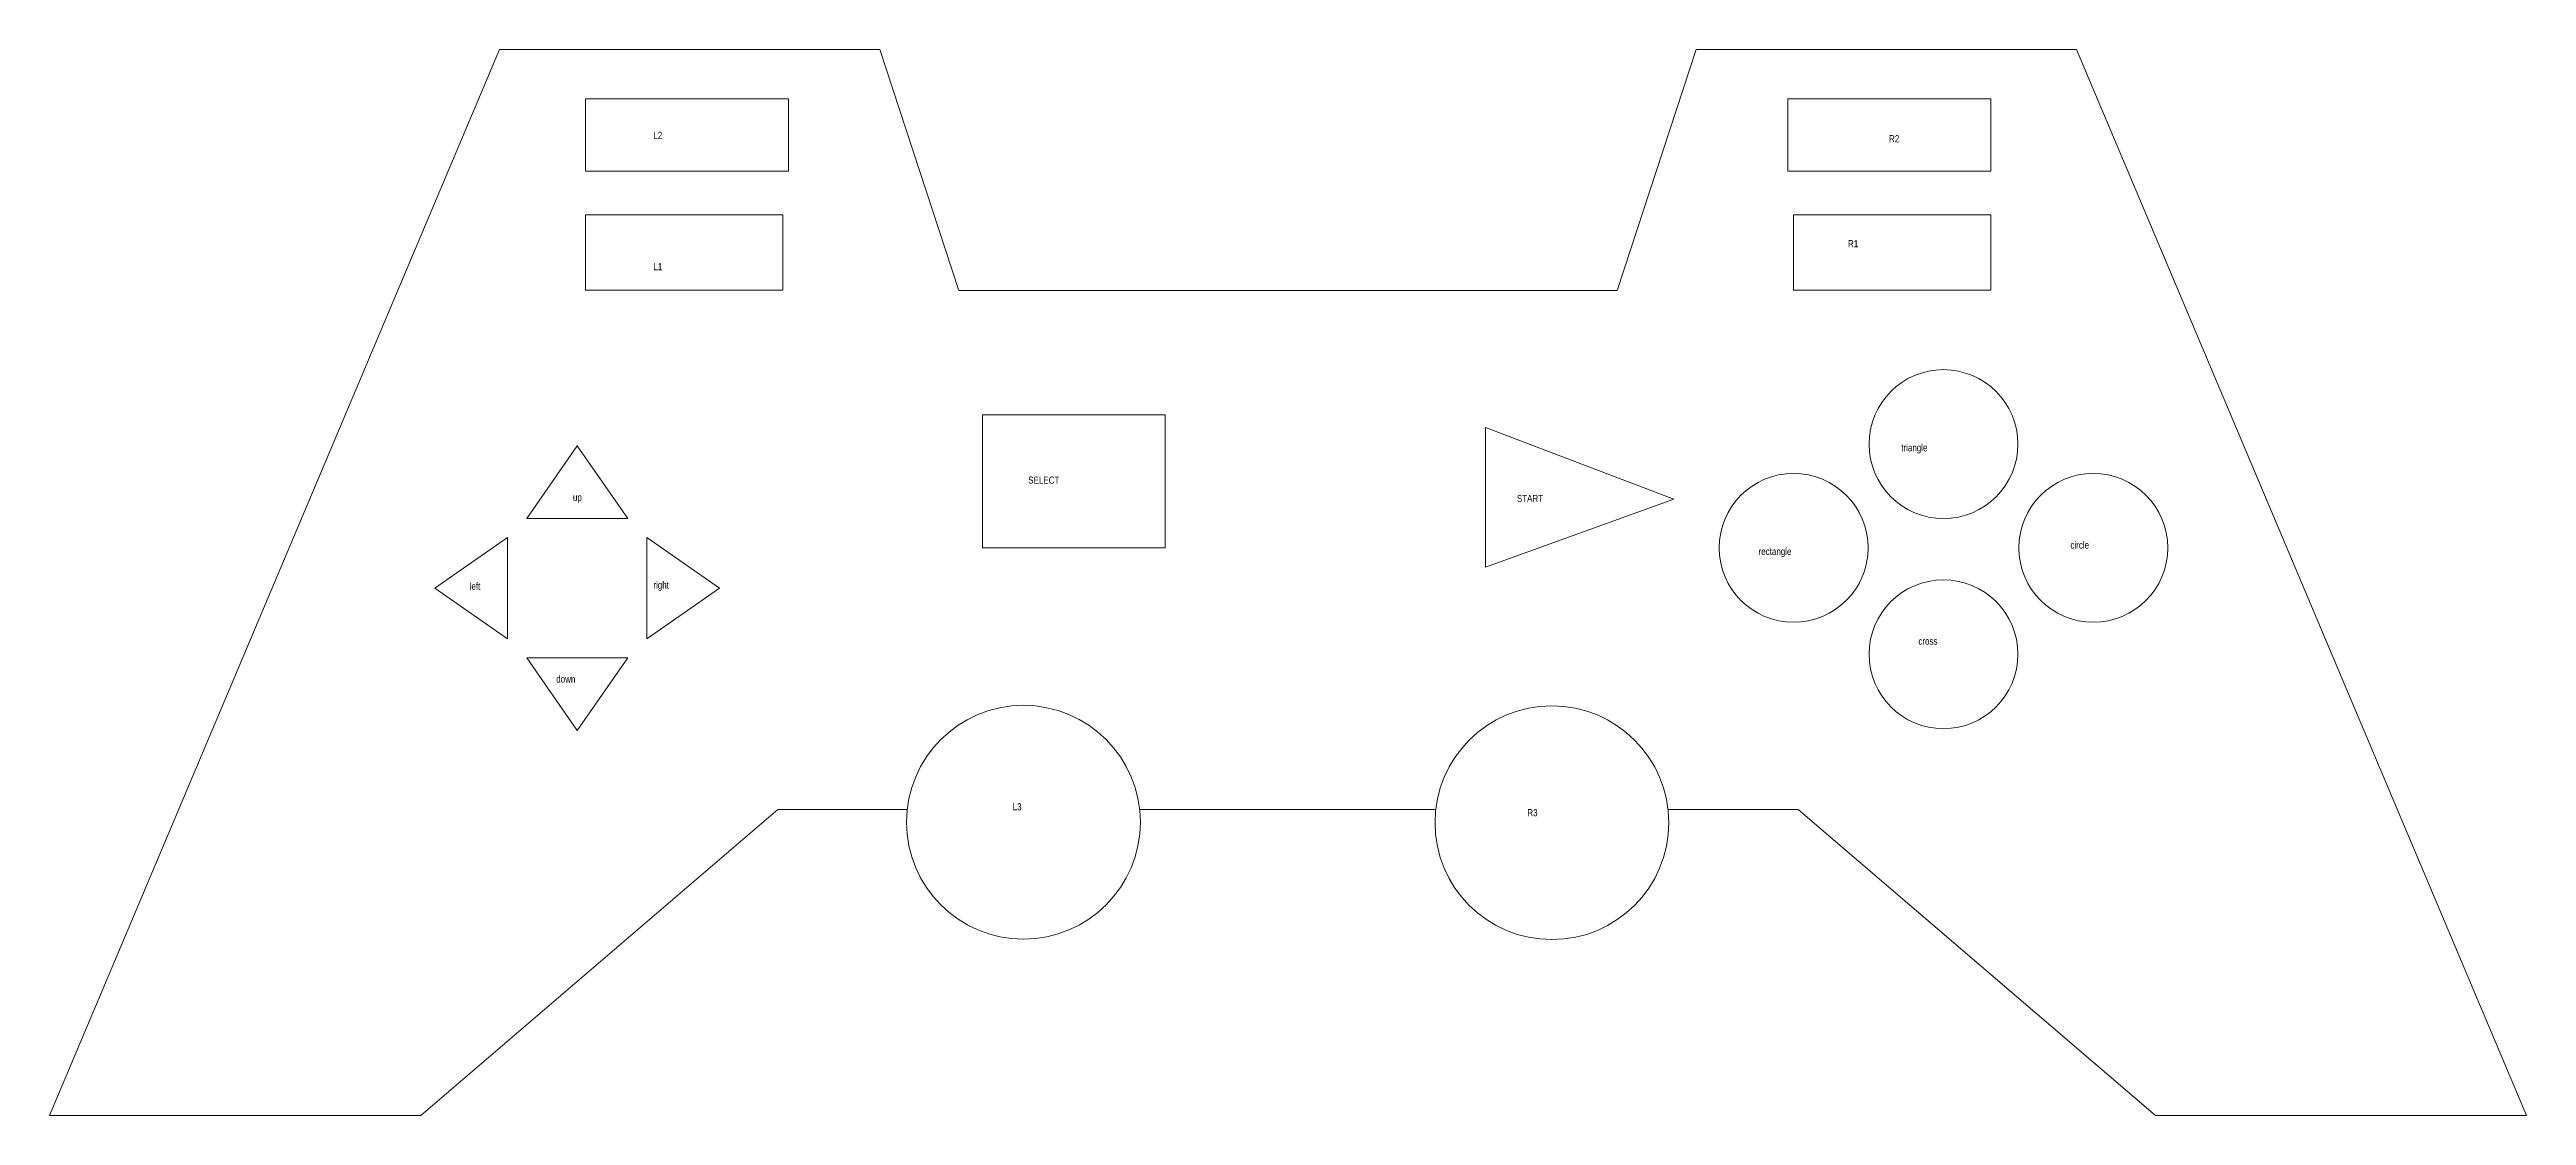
# Model space of a CAD drawing. Header units: millimetres. Extents: x 0 to 100000, y 0 to 50000.
# Drawn here: x 25597.9 to 25701.7, y 34642.9 to 34687.6 of the extents above; entities that cross this region are included whole.
import ezdxf

# ---------------------------------------------------------------- set-up
doc = ezdxf.new("R2010")
doc.units = ezdxf.units.MM
doc.layers.add('KichThuoc', color=30, linetype='Continuous', lineweight=15)
doc.layers.add('Text', color=50, linetype='Continuous', lineweight=15)
doc.styles.add('DIM', font='arial.ttf', dxfattribs={"width": 0.8})

msp = doc.modelspace()

# ---------------------------------------------------------------- texts
at = {"layer": 'Text', "ltscale": 100, "char_height": 0.3, "attachment_point": 1, "style": 'DIM'}
for s, insert in [('L2', (25623.2, 34684.12)), ('R2', (25674.99, 34683.98)), ('R1', (25673.27, 34679.58)), ('L1', (25623.2, 34678.62)), ('triangle', (25675.5, 34671.03)), ('up', (25619.83, 34668.95)), ('SELECT', (25638.91, 34669.67)), ('START', (25659.39, 34668.9)), ('rectangle', (25669.52, 34666.68)), ('circle', (25682.59, 34666.95)), ('left', (25615.5, 34665.22)), ('right', (25623.2, 34665.27)), ('cross', (25676.22, 34662.92)), ('down', (25619.13, 34661.33)), ('L3', (25638.26, 34655.98)), ('R3', (25659.83, 34655.73))]:
    msp.add_mtext_dynamic_manual_height_columns(s, width=1.7355, gutter_width=12.5, heights=[0], dxfattribs=dict(at, insert=insert))

# ---------------------------------------------------------------- linework, layer by layer
at = {"layer": 'KichThuoc', "ltscale": 100}
for p, q in [((25597.89, 34642.89), (25616.75, 34687.57)), ((25616.75, 34687.57), (25632.69, 34687.57)), ((25632.69, 34687.57), (25636, 34677.47)), ((25666.91, 34687.57), (25663.6, 34677.47)), ((25682.85, 34687.57), (25666.91, 34687.57)), ((25701.7, 34642.89), (25682.85, 34687.57)), ((25636, 34677.47), (25663.6, 34677.47)), ((25620.01, 34670.96), (25617.89, 34667.91)), ((25622.13, 34667.91), (25620.01, 34670.96)), ((25658.08, 34671.72), (25658.08, 34665.87)), ((25665.97, 34668.72), (25658.08, 34671.72)), ((25658.08, 34665.87), (25665.97, 34668.72)), ((25617.89, 34667.91), (25622.13, 34667.91)), ((25617.09, 34667.11), (25614.04, 34664.99)), ((25617.09, 34662.87), (25617.09, 34667.11)), ((25622.93, 34662.87), (25622.93, 34667.11)), ((25622.93, 34667.11), (25625.97, 34664.99)), ((25614.04, 34664.99), (25617.09, 34662.87)), ((25625.97, 34664.99), (25622.93, 34662.87)), ((25617.89, 34662.07), (25622.13, 34662.07)), ((25620.01, 34659.03), (25617.89, 34662.07)), ((25622.13, 34662.07), (25620.01, 34659.03)), ((25628.41, 34655.71), (25613.45, 34642.89)), ((25628.41, 34655.71), (25633.84, 34655.71)), ((25633.84, 34655.71), (25628.41, 34655.71)), ((25643.59, 34655.71), (25655.99, 34655.71)), ((25655.99, 34655.71), (25643.59, 34655.71)), ((25665.73, 34655.71), (25671.18, 34655.71)), ((25671.18, 34655.71), (25665.73, 34655.71)), ((25671.18, 34655.71), (25686.15, 34642.89)), ((25613.45, 34642.89), (25597.89, 34642.89)), ((25686.15, 34642.89), (25701.7, 34642.89))]:
    msp.add_line(p, q, dxfattribs=at)
for points in [[(25620.35, 34685.5), (25628.86, 34685.5), (25628.86, 34682.47), (25620.35, 34682.47)], [(25679.25, 34685.5), (25670.74, 34685.5), (25670.74, 34682.47), (25679.25, 34682.47)], [(25628.62, 34677.48), (25620.35, 34677.48), (25620.35, 34680.64), (25628.62, 34680.64)], [(25670.98, 34677.48), (25679.25, 34677.48), (25679.25, 34680.64), (25670.98, 34680.64)], [(25637, 34672.25), (25644.65, 34672.25), (25644.65, 34666.68), (25637, 34666.68)]]:
    msp.add_lwpolyline(points, close=True, dxfattribs=at)
for centre, radius in [((25677.27, 34671.03), 3.12), ((25670.99, 34666.68), 3.12), ((25683.55, 34666.68), 3.12), ((25677.27, 34662.22), 3.12), ((25638.71, 34655.18), 4.9), ((25660.86, 34655.16), 4.9)]:
    msp.add_circle(centre, radius, dxfattribs=at)

msp.set_redraw_order([(e.dxf.handle, doc.entitydb.next_handle()) for e in msp.query("TEXT MTEXT ATTDEF DIMENSION ARC_DIMENSION")])  # texts and dimensions are drawn at this point

doc.saveas('drawing.dxf')
